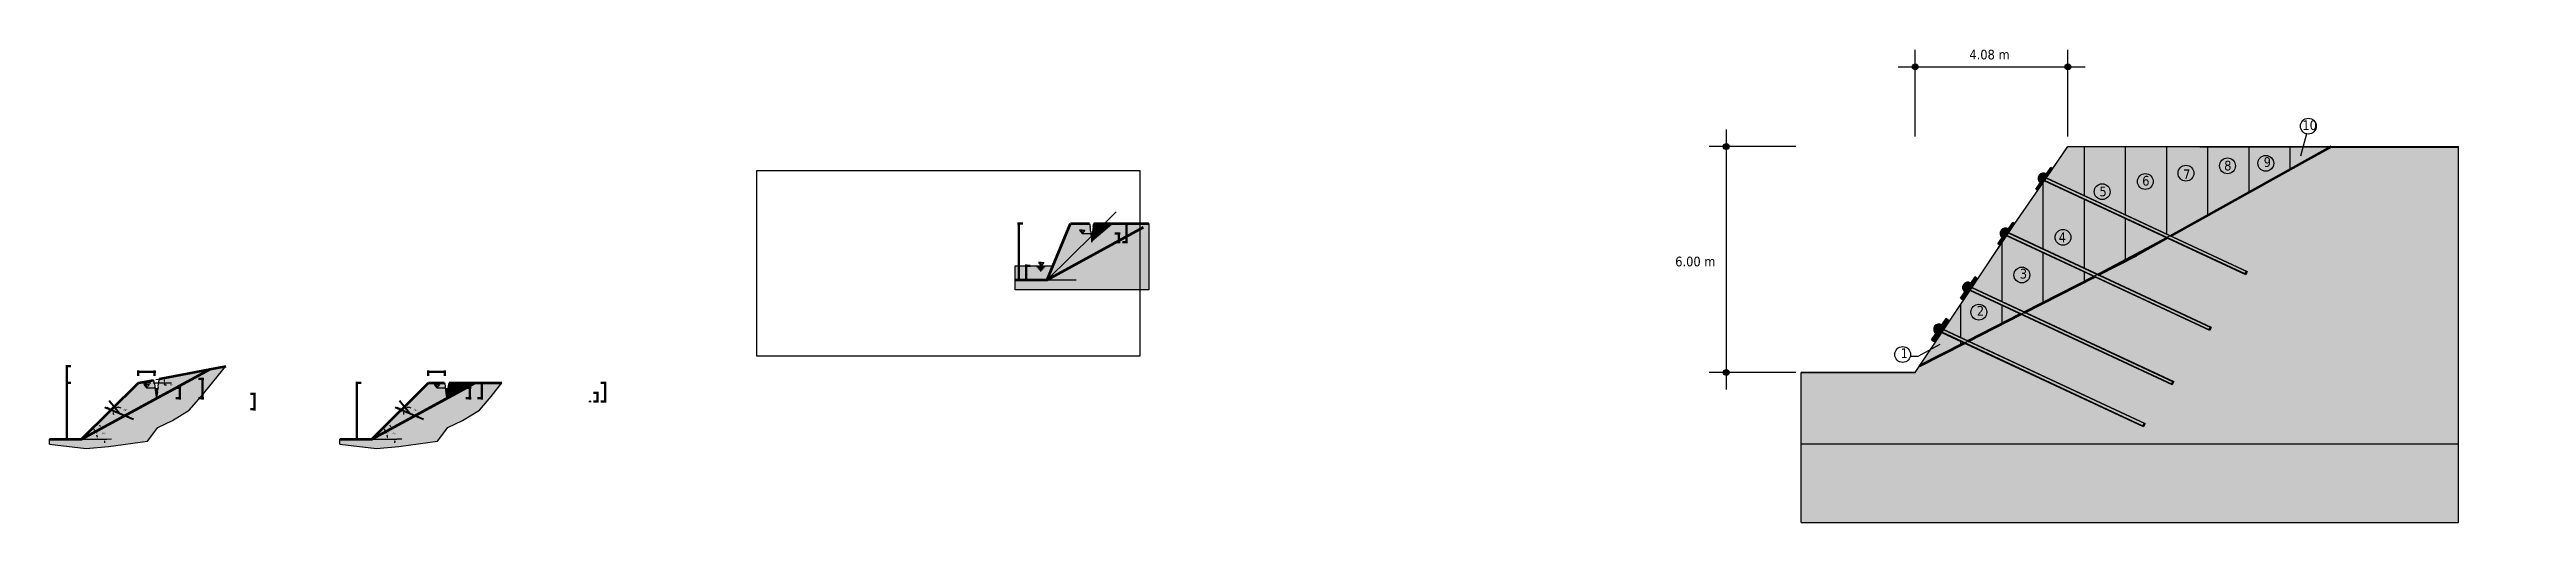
# Model space of a CAD drawing. Extents: x -43.5 to 22.6, y 2.4 to 15.
import ezdxf

# ---------------------------------------------------------------- set-up
doc = ezdxf.new("R2010")
doc.units = 0
doc.header["$MEASUREMENT"] = 0
doc.layers.add('1', color=7, linetype='Continuous')
doc.layers.add('1 @ 1', color=7, linetype='Continuous')
doc.styles.get("Standard").update_dxf_attribs({"font": 'segoeui.ttf'})
doc.dimstyles.get("Standard").update_dxf_attribs({"dimtxt": 0.18, "dimasz": 0.18, "dimexe": 0.18, "dimexo": 0.0625, "dimgap": 0.09, "dimtad": 0, "dimtih": 1, "dimtoh": 1, "dimdec": 4, "dimzin": 0, "dimdsep": 46, "dimtxsty": 'Standard', "dimcen": 0.09, "dimadec": 0, "dimazin": 0, "dimtfac": 1, "dimtdec": 4, "dimtofl": 0, "dimtmove": 0, "dimatfit": 3, "dimfxl": 1, "dimtolj": 1, "dimtzin": 0, "dimarcsym": 0})
picture_1 = doc.add_image_def('image1.jpg', size_in_pixel=(705, 341))

msp = doc.modelspace()

# ---------------------------------------------------------------- texts
at = {"char_height": 0.2592, "attachment_point": 1}
for s, insert, width in [('{\\fTahoma|b0|i0|c0|p34;4.08 m}', (7.74619, 14.98629), 1.215004), ('{\\fTahoma|b0|i0|c0|p34;10}', (16.6406, 13.10131), 0.4292446), ('{\\fTahoma|b0|i0|c0|p34;8}', (14.55177, 12.02349), 0.4292446), ('{\\fTahoma|b0|i0|c0|p34;9}', (15.60754, 12.11841), 0.4292446), ('{\\fTahoma|b0|i0|c0|p34;5}', (11.2208, 11.33342), 0.4292446), ('{\\fTahoma|b0|i0|c0|p34;6}', (12.36306, 11.61802), 0.4292446), ('{\\fTahoma|b0|i0|c0|p34;7}', (13.45456, 11.79092), 0.4292446), ('{\\fTahoma|b0|i0|c0|p34;4}', (10.13153, 10.10798), 0.4292446), ('{\\fTahoma|b0|i0|c0|p34;6.00 m}', (-0.11141, 9.46314), 1.215004), ('{\\fTahoma|b0|i0|c0|p34;3}', (9.09388, 9.13763), 0.4292446), ('{\\fTahoma|b0|i0|c0|p34;2}', (7.94488, 8.14659), 0.4292446), ('{\\fTahoma|b0|i0|c0|p34;1}', (5.90912, 7.01395), 0.4292446)]:
    msp.add_mtext(s, dxfattribs=dict(at, insert=insert, width=width))

# ---------------------------------------------------------------- blocks, each defined once
blk = doc.blocks.new('*D10')
at = {"layer": '1', "color": 0, "lineweight": -2}
blk.add_line((-34.253, 4.596), (-34.128, 4.604), dxfattribs=at)
at = {"layer": '1', "color": 1, "lineweight": -2}
for start, end in [(32.59091, 36.65642), (355.62728, 359.69279)]:
    blk.add_arc((-35.011, 4.546), 0.705, start, end, dxfattribs=at)
at = {"layer": '1', "color": 1}
for points in [[(-34.41, 4.93), (-34.424, 4.921), (-34.392, 4.883)], [(-34.314, 4.542), (-34.298, 4.543), (-34.307, 4.592)]]:
    blk.add_solid(points, dxfattribs=at)
at = {"layer": 'Defpoints', "color": 0}
for p in [(-32.252, 6.045), (-34.321, 4.693), (-35.011, 4.546), (-35.011, 4.546), (-34.315, 4.592)]:
    blk.add_point(p, dxfattribs=at)
at = {"layer": '1', "color": 1, "insert": (-34.334, 4.742), "char_height": 0.05, "attachment_point": 5}
blk.add_mtext('\\A1;25°', dxfattribs=at)
blk = doc.blocks.new('*D11')
at = {"layer": '1', "color": 0, "lineweight": -2}
for start, end in [(30.48096, 38.02638), (6.59922, 14.60026)]:
    blk.add_arc((-34.935, 4.592), 0.434, start, end, dxfattribs=at)
at = {"layer": '1', "color": 0}
for points in [[(-34.599, 4.854), (-34.587, 4.865), (-34.626, 4.897)], [(-34.495, 4.642), (-34.512, 4.641), (-34.501, 4.592)]]:
    blk.add_solid(points, dxfattribs=at)
at = {"layer": 'Defpoints', "color": 0}
for p in [(-33.416, 6.091), (-34.515, 4.703), (-34.935, 4.592), (-34.935, 4.592), (-34.265, 4.592)]:
    blk.add_point(p, dxfattribs=at)
at = {"layer": '1', "color": 5, "insert": (-34.533, 4.757), "char_height": 0.05, "attachment_point": 5}
blk.add_mtext('\\A1;45°', dxfattribs=at)
blk = doc.blocks.new('*D12')
at = {"layer": '1', "color": 0, "lineweight": -2}
blk.add_line((-33.929, 5.442), (-33.883, 5.423), dxfattribs=at)
for start, end in [(175.36823, 193.73464), (92.09321, 129.32032), (92.58751, 110.95392)]:
    blk.add_arc((-33.923, 5.286), 0.157, start, end, dxfattribs=at)
at = {"layer": '1', "color": 0}
for points in [[(-34.087, 5.3), (-34.071, 5.296), (-34.067, 5.347)], [(-33.975, 5.425), (-33.983, 5.439), (-34.022, 5.407)]]:
    blk.add_solid(points, dxfattribs=at)
at = {"layer": 'Defpoints', "color": 0}
for p in [(-34.938, 6.525), (-34.621, 5.582), (-34.055, 5.369), (-33.923, 5.286), (-32.013, 4.475)]:
    blk.add_point(p, dxfattribs=at)
at = {"layer": '1', "color": 0, "insert": (-33.755, 5.369), "char_height": 0.05, "attachment_point": 5, "rotation": 337.00183}
blk.add_mtext('\\A1;28°', dxfattribs=at)
blk = doc.blocks.new('*D17')
at = {"layer": '1', "color": 0, "lineweight": -2}
blk.add_line((-42.005, 4.595), (-41.88, 4.603), dxfattribs=at)
at = {"layer": '1', "color": 1, "lineweight": -2}
for start, end in [(32.59091, 36.65642), (355.62728, 359.69279)]:
    blk.add_arc((-42.763, 4.545), 0.705, start, end, dxfattribs=at)
at = {"layer": '1', "color": 1}
for points in [[(-42.162, 4.929), (-42.176, 4.921), (-42.144, 4.882)], [(-42.066, 4.541), (-42.05, 4.542), (-42.06, 4.592)]]:
    blk.add_solid(points, dxfattribs=at)
at = {"layer": 'Defpoints', "color": 0}
for p in [(-40.004, 6.045), (-42.073, 4.692), (-42.763, 4.545), (-42.763, 4.545), (-42.067, 4.591)]:
    blk.add_point(p, dxfattribs=at)
at = {"layer": '1', "color": 1, "insert": (-42.086, 4.741), "char_height": 0.05, "attachment_point": 5}
blk.add_mtext('\\A1;25°', dxfattribs=at)
blk = doc.blocks.new('*D15')
at = {"layer": '1', "color": 0, "lineweight": -2}
for start, end in [(30.48096, 38.02638), (6.59922, 14.60026)]:
    blk.add_arc((-42.687, 4.591), 0.434, start, end, dxfattribs=at)
at = {"layer": '1', "color": 0}
for points in [[(-42.351, 4.853), (-42.339, 4.864), (-42.378, 4.896)], [(-42.247, 4.642), (-42.264, 4.641), (-42.253, 4.591)]]:
    blk.add_solid(points, dxfattribs=at)
at = {"layer": 'Defpoints', "color": 0}
for p in [(-41.168, 6.09), (-42.267, 4.703), (-42.687, 4.591), (-42.687, 4.591), (-42.017, 4.591)]:
    blk.add_point(p, dxfattribs=at)
at = {"layer": '1', "color": 5, "insert": (-42.285, 4.756), "char_height": 0.05, "attachment_point": 5}
blk.add_mtext('\\A1;45°', dxfattribs=at)
blk = doc.blocks.new('*D16')
at = {"layer": '1', "color": 0, "lineweight": -2}
blk.add_line((-41.679, 5.442), (-41.633, 5.423), dxfattribs=at)
for start, end in [(175.36823, 193.73464), (92.09321, 129.32032), (92.58751, 110.95392)]:
    blk.add_arc((-41.674, 5.286), 0.157, start, end, dxfattribs=at)
at = {"layer": '1', "color": 0}
for points in [[(-41.838, 5.3), (-41.822, 5.296), (-41.818, 5.347)], [(-41.725, 5.425), (-41.734, 5.439), (-41.773, 5.407)]]:
    blk.add_solid(points, dxfattribs=at)
at = {"layer": 'Defpoints', "color": 0}
for p in [(-42.689, 6.525), (-42.372, 5.582), (-41.806, 5.369), (-41.674, 5.286), (-39.763, 4.475)]:
    blk.add_point(p, dxfattribs=at)
at = {"layer": '1', "color": 0, "insert": (-41.506, 5.369), "char_height": 0.05, "attachment_point": 5, "rotation": 337.00183}
blk.add_mtext('\\A1;28°', dxfattribs=at)
blk = doc.blocks.new('*D18')
at = {"layer": '1', "color": 0, "lineweight": -2}
for p, q in [((-40.767, 6.091), (-40.277, 6.091)), ((-40.694, 6.18), (-40.293, 6.258)), ((-40.459, 6.041), (-40.409, 6.041))]:
    blk.add_line(p, q, dxfattribs=at)
for start, end in [(4.08319, 6.81307), (355.91681, 0)]:
    blk.add_arc((-41.159, 6.091), 0.702, start, end, dxfattribs=at)
at = {"layer": '1', "color": 0}
for points in [[(-40.47, 6.173), (-40.454, 6.176), (-40.47, 6.224)], [(-40.45, 6.141), (-40.467, 6.141), (-40.457, 6.091)]]:
    blk.add_solid(points, dxfattribs=at)
at = {"layer": 'Defpoints', "color": 0}
for p in [(-41.159, 6.091), (-41.159, 6.091), (-40.829, 6.091), (-40.756, 6.169), (-40.463, 6.18)]:
    blk.add_point(p, dxfattribs=at)
at = {"layer": '1', "color": 0, "insert": (-40.272, 6.041), "char_height": 0.05, "attachment_point": 5}
blk.add_mtext('\\A1;11°', dxfattribs=at)

# ---------------------------------------------------------------- dimensions: what is measured, and where the dimension line sits
at = {"layer": '1'}
for base, line1, line2, picture, middle in [((-41.80604, 5.36937), ((-41.67352, 5.28584), (-42.68883, 6.52541)), ((-42.37157, 5.58211), (-39.76314, 4.475)), '*D16', (-41.50585, 5.36879)), ((-40.46255, 6.17975), ((-41.15867, 6.09102), (-40.82934, 6.09102)), ((-41.15867, 6.09102), (-40.75551, 6.16863)), '*D18', (-40.27159, 6.04105)), ((-34.0554, 5.36937), ((-33.92288, 5.28584), (-34.93819, 6.52541)), ((-34.62093, 5.58211), (-32.01251, 4.475)), '*D12', (-33.75521, 5.36879))]:
    dim = msp.add_angular_dim_2l(base=base, line1=line1, line2=line2, dimstyle='Standard', override={"dimtxt": 0.05, "dimasz": 0.05}, dxfattribs=at)
    dim.commit()
    dim.dimension.update_dxf_attribs({"geometry": picture, "text_midpoint": middle})
at = {"layer": '1', "color": 5}
for base, line1, line2, picture, middle in [((-42.26731, 4.70267), ((-42.6871, 4.59117), (-42.01665, 4.59117)), ((-42.6871, 4.59117), (-41.16813, 6.09042)), '*D15', (-42.28527, 4.75608)), ((-34.51525, 4.70328), ((-34.93504, 4.59177), (-34.26459, 4.59177)), ((-34.93504, 4.59177), (-33.41607, 6.09102)), '*D11', (-34.53321, 4.75668))]:
    dim = msp.add_angular_dim_2l(base=base, line1=line1, line2=line2, dimstyle='Standard', override={"dimtxt": 0.05, "dimasz": 0.05, "dimgap": 0.03, "dimtad": 1, "dimtih": 1, "dimclrt": 5}, dxfattribs=at)
    dim.commit()
    dim.dimension.update_dxf_attribs({"geometry": picture, "text_midpoint": middle})
at = {"layer": '1 @ 1'}
for base, line1, line2, picture, middle in [((-42.07344, 4.69219), ((-42.76281, 4.54548), (-42.06729, 4.59117)), ((-42.76281, 4.54548), (-40.00445, 6.04473)), '*D17', (-42.08579, 4.74143)), ((-34.32138, 4.69279), ((-35.01075, 4.54608), (-34.31523, 4.59177)), ((-35.01075, 4.54608), (-32.25239, 6.04533)), '*D10', (-34.33373, 4.74203))]:
    dim = msp.add_angular_dim_2l(base=base, line1=line1, line2=line2, dimstyle='Standard', override={"dimscale": 1, "dimtxt": 0.05, "dimasz": 0.05, "dimgap": 0.03, "dimtad": 1, "dimtxsty": 'Standard', "dimclrd": 1, "dimclrt": 1, "dimtix": 0, "dimtofl": 0, "dimtmove": 0, "dimatfit": 3}, dxfattribs=at)
    dim.commit()
    dim.dimension.update_dxf_attribs({"geometry": picture, "text_midpoint": middle})

# ---------------------------------------------------------------- hatches: boundary and pattern name
h = msp.add_hatch(color=256)
edge = h.paths.add_edge_path()
edge.add_arc((6.3, 14.52868), 0.07774, 0, 90)
edge.add_line((6.3, 14.60642), (6.3, 14.52868))
edge.add_line((6.3, 14.52868), (6.37774, 14.52868))
edge = h.paths.add_edge_path()
edge.add_arc((6.3, 14.52868), 0.07774, 90, 180)
edge.add_line((6.22226, 14.52868), (6.3, 14.52868))
edge.add_line((6.3, 14.52868), (6.3, 14.60642))
edge = h.paths.add_edge_path()
edge.add_arc((6.3, 14.52868), 0.07774, 180, 270)
edge.add_line((6.3, 14.45094), (6.3, 14.52868))
edge.add_line((6.3, 14.52868), (6.22226, 14.52868))
edge = h.paths.add_edge_path()
edge.add_arc((6.3, 14.52868), 0.07774, 270, 360)
edge.add_line((6.37774, 14.52868), (6.3, 14.52868))
edge.add_line((6.3, 14.52868), (6.3, 14.45094))
h = msp.add_hatch(color=256)
edge = h.paths.add_edge_path()
edge.add_arc((10.38, 14.52868), 0.07774, 0, 90)
edge.add_line((10.38, 14.60642), (10.38, 14.52868))
edge.add_line((10.38, 14.52868), (10.45774, 14.52868))
edge = h.paths.add_edge_path()
edge.add_arc((10.38, 14.52868), 0.07774, 90, 180)
edge.add_line((10.30226, 14.52868), (10.38, 14.52868))
edge.add_line((10.38, 14.52868), (10.38, 14.60642))
edge = h.paths.add_edge_path()
edge.add_arc((10.38, 14.52868), 0.07774, 180, 270)
edge.add_line((10.38, 14.45094), (10.38, 14.52868))
edge.add_line((10.38, 14.52868), (10.30226, 14.52868))
edge = h.paths.add_edge_path()
edge.add_arc((10.38, 14.52868), 0.07774, 270, 360)
edge.add_line((10.45774, 14.52868), (10.38, 14.52868))
edge.add_line((10.38, 14.52868), (10.38, 14.45094))
h = msp.add_hatch(color=256)
h.set_gradient(color1=(189, 186, 168), color2=(97, 111, 93), tint=1, name='INVHEMISPHERICAL')
h.paths.add_polyline_path([(22.62655, 12.4), (17.41809, 12.4), (13.13197, 10.02006), (15.16953, 9.06993), (15.12727, 8.9793), (13.02396, 9.96009), (12.20667, 9.50627), (11.1904, 8.98675), (14.20852, 7.57938), (14.16625, 7.48875), (11.07752, 8.92905), (9.22854, 7.98384), (13.20828, 6.12805), (13.16602, 6.03742), (9.11566, 7.92614), (7.72003, 7.21268), (12.44339, 5.01014), (12.40113, 4.91951), (7.60715, 7.15498), (6.41853, 6.54735), (6.3, 6.37), (0.89927, 6.37), (0.89927, 3.28), (3.53171, 3.27997), (5.61444, 3.27997), (8.0386, 3.27997), (11.65778, 3.27997), (15.3111, 3.27997), (20.09114, 3.27997), (22.62655, 3.27997)], flags=17)
h.paths.add_polyline_path([(15.16953, 9.06993), (15.12727, 8.9793), (13.02396, 9.96009), (12.20667, 9.50627), (11.1904, 8.98675), (14.20852, 7.57938), (14.16625, 7.48875), (11.07752, 8.92905), (9.22854, 7.98384), (13.20828, 6.12805), (13.16602, 6.03742), (9.11566, 7.92614), (7.72003, 7.21268), (12.44339, 5.01014), (12.40113, 4.91951), (7.60715, 7.15498), (6.41853, 6.54735), (6.3, 6.37), (0.89927, 6.37), (0.89927, 3.28), (3.53171, 3.27997), (5.61444, 3.27997), (8.0386, 3.27997), (11.65778, 3.27997), (15.3111, 3.27997), (20.09114, 3.27997), (22.62655, 3.27997), (22.62655, 12.4), (17.41809, 12.4), (13.13197, 10.02006)])
h = msp.add_hatch(color=256)
edge = h.paths.add_edge_path()
edge.add_arc((1.25403, 12.4), 0.07774, 0, 90)
edge.add_line((1.25403, 12.47774), (1.25403, 12.4))
edge.add_line((1.25403, 12.4), (1.33177, 12.4))
edge = h.paths.add_edge_path()
edge.add_arc((1.25403, 12.4), 0.07774, 90, 180)
edge.add_line((1.17629, 12.4), (1.25403, 12.4))
edge.add_line((1.25403, 12.4), (1.25403, 12.47774))
edge = h.paths.add_edge_path()
edge.add_arc((1.25403, 12.4), 0.07774, 180, 270)
edge.add_line((1.25403, 12.32226), (1.25403, 12.4))
edge.add_line((1.25403, 12.4), (1.17629, 12.4))
edge = h.paths.add_edge_path()
edge.add_arc((1.25403, 12.4), 0.07774, 270, 360)
edge.add_line((1.33177, 12.4), (1.25403, 12.4))
edge.add_line((1.25403, 12.4), (1.25403, 12.32226))
h = msp.add_hatch(color=256)
h.set_gradient(color1=(149, 134, 152), color2=(204, 190, 163), tint=1, name='HEMISPHERICAL')
h.paths.add_polyline_path([(15.16953, 9.06993), (15.12727, 8.9793), (13.02396, 9.96009), (12.20667, 9.50627), (11.1904, 8.98675), (14.20852, 7.57938), (14.16625, 7.48875), (11.07752, 8.92905), (9.22854, 7.98384), (13.20828, 6.12805), (13.16602, 6.03742), (9.11566, 7.92614), (7.72003, 7.21268), (12.44339, 5.01014), (12.40113, 4.91951), (7.60715, 7.15498), (6.41853, 6.54735), (6.3, 6.37), (3.2529, 6.37), (3.2529, 2.36822), (20.81398, 2.36822), (20.81398, 12.4), (17.41809, 12.4), (13.13197, 10.02006)])
h = msp.add_hatch(color=256)
h.set_gradient(color1=(149, 134, 152), color2=(204, 190, 163), tint=1, name='INVCURVED')
h.paths.add_polyline_path([(10.81836, 8.79656), (10.81836, 9.0499), (9.7184, 9.56282), (9.7184, 8.23426)])
h.paths.add_polyline_path([(10.81836, 10.98858), (9.74805, 11.48767), (9.7184, 11.44487), (9.7184, 9.67316), (10.81836, 9.16024)])
h.paths.add_polyline_path([(10.81836, 12.4), (10.38, 12.4), (9.80582, 11.57107), (10.81836, 11.09891)])
h = msp.add_hatch(color=256)
h.set_gradient(color1=(149, 134, 152), color2=(204, 190, 163), tint=1, name='INVHEMISPHERICAL')
h.paths.add_polyline_path([(10.81836, 9.16024), (11.1904, 8.98675), (11.91831, 9.35886), (11.91831, 10.47566), (10.81836, 10.98858)])
h.paths.add_polyline_path([(11.07752, 8.92905), (10.81836, 9.0499), (10.81836, 8.79656)])
h.paths.add_polyline_path([(11.91831, 12.4), (10.81836, 12.4), (10.81836, 11.09891), (11.91831, 10.586)])
h = msp.add_hatch(color=256)
h.set_gradient(color1=(149, 134, 152), color2=(204, 190, 163), tint=1, name='INVCURVED')
h.paths.add_polyline_path([(13.01827, 12.4), (11.91831, 12.4), (11.91831, 10.586), (13.01827, 10.07308)])
h.paths.add_polyline_path([(11.91831, 10.47566), (11.91831, 9.35886), (12.20667, 9.50627), (13.01827, 9.95693), (13.01827, 9.96274)])
h = msp.add_hatch(color=256)
h.set_gradient(color1=(149, 134, 152), color2=(204, 190, 163), tint=1, name='INVHEMISPHERICAL')
h.paths.add_polyline_path([(14.11823, 12.4), (13.01827, 12.4), (13.01827, 10.07308), (13.13197, 10.02006), (14.11823, 10.5677)])
h = msp.add_hatch(color=256)
h.set_gradient(color1=(149, 134, 152), color2=(204, 190, 163), tint=1, name='INVCURVED')
h.paths.add_polyline_path([(14.11823, 10.5677), (15.21818, 11.17846), (15.21818, 12.4), (14.11823, 12.4)])
h = msp.add_hatch(color=256)
h.set_gradient(color1=(149, 134, 152), color2=(204, 190, 163), tint=1, name='INVHEMISPHERICAL')
h.paths.add_polyline_path([(15.21818, 12.4), (15.21818, 11.17846), (16.31814, 11.78923), (16.31814, 12.4)])
h = msp.add_hatch(color=256)
h.set_gradient(color1=(149, 134, 152), color2=(204, 190, 163), tint=1, name='INVCURVED')
h.paths.add_polyline_path([(16.31814, 12.4), (16.31814, 11.78923), (17.41809, 12.4)])
h = msp.add_hatch(color=256)
h.set_gradient(color1=(149, 134, 152), color2=(204, 190, 163), tint=1, name='INVHEMISPHERICAL')
h.paths.add_polyline_path([(8.61844, 8.26833), (9.22854, 7.98384), (9.7184, 8.23426), (9.7184, 9.56282), (8.7391, 10.01948), (8.61844, 9.83895)])
h.paths.add_polyline_path([(8.61844, 7.67195), (9.11566, 7.92614), (8.61844, 8.15799)])
h.paths.add_polyline_path([(8.96, 10.35), (8.79532, 10.1036), (9.7184, 9.67316), (9.7184, 11.44487)])
h = msp.add_hatch(color=256)
h.set_gradient(color1=(83, 73, 85), color2=(199, 202, 190), tint=1, name='INVCYLINDER')
h.paths.add_polyline_path([(9.5252, 11.26799, 0.0419234), (9.57574, 11.23892), (9.80582, 11.57107), (9.9668, 11.80348, 0.0419234), (9.92182, 11.84057)])
h = msp.add_hatch(color=256)
h.set_gradient(color1=(83, 73, 85), color2=(199, 202, 190), tint=1, name='SPHERICAL')
h.paths.add_polyline_path([(9.80386, 11.67028, 1), (9.64317, 11.43829)])
h = msp.add_hatch(color=256)
h.set_gradient(color1=(231, 227, 232), color2=(199, 202, 190), tint=1, name='INVCYLINDER')
h.paths.add_polyline_path([(10.81836, 11.08358), (10.81836, 11.09891), (9.80582, 11.57107), (9.79779, 11.55948)])
h.paths.add_polyline_path([(10.81836, 10.98858), (10.81836, 11.00391), (9.75608, 11.49927), (9.74805, 11.48767)])
h.paths.add_polyline_path([(11.91831, 10.57066), (11.91831, 10.586), (10.81836, 11.09891), (10.81836, 11.08358)])
h.paths.add_polyline_path([(10.81836, 11.00391), (10.81836, 10.98858), (11.91831, 10.47566), (11.91831, 10.491)])
h.paths.add_polyline_path([(11.91831, 10.586), (11.91831, 10.57066), (13.01827, 10.05774), (13.01827, 10.07308)])
h.paths.add_polyline_path([(13.01827, 9.96274), (13.01827, 9.97808), (11.91831, 10.491), (11.91831, 10.47566)])
h.paths.add_polyline_path([(13.11696, 10.01172), (13.13197, 10.02006), (13.01827, 10.07308), (13.01827, 10.05774)])
h.paths.add_polyline_path([(15.12727, 8.9793), (15.16953, 9.06993), (13.01827, 10.07308), (13.01827, 9.96274)])
h.paths.add_polyline_path([(13.13197, 10.02006), (13.11696, 10.01172), (15.16366, 9.05733), (15.16953, 9.06993)], flags=17)
h = msp.add_hatch(color=256)
h.set_gradient(color1=(83, 73, 85), color2=(82, 111, 94), tint=1, name='CYLINDER')
h.paths.add_polyline_path([(10.81836, 11.08358), (10.81836, 11.00391), (11.91831, 10.491), (11.91831, 10.57066)])
h.paths.add_polyline_path([(13.01827, 9.97808), (13.01827, 10.05774), (11.91831, 10.57066), (11.91831, 10.491)])
h.paths.add_polyline_path([(13.11696, 10.01172), (13.01827, 10.05774), (13.01827, 9.97808), (13.03897, 9.96842)])
h.paths.add_polyline_path([(13.11696, 10.01172), (13.03897, 9.96842), (15.13314, 8.9919, -1), (15.16366, 9.05733)])
h.paths.add_polyline_path([(9.79779, 11.55948), (9.75608, 11.49927), (10.81836, 11.00391), (10.81836, 11.08358)])
h = msp.add_hatch(color=256)
h.set_gradient(color1=(83, 73, 85), color2=(199, 202, 190), tint=1, name='INVCYLINDER')
h.paths.add_polyline_path([(8.51017, 9.80263, 0.05043562), (8.57151, 9.76872), (8.95194, 10.33795, 0.0420993), (8.90679, 10.37521)])
h = msp.add_hatch(color=256)
h.set_gradient(color1=(83, 73, 85), color2=(199, 202, 190), tint=1, name='SPHERICAL')
h.paths.add_polyline_path([(8.78883, 10.20491, 1), (8.62813, 9.97292)])
h = msp.add_hatch(color=256)
h.set_gradient(color1=(231, 227, 232), color2=(199, 202, 190), tint=1, name='INVCYLINDER')
h.paths.add_polyline_path([(9.7184, 9.67316), (9.7184, 9.65782), (10.81836, 9.1449), (10.81836, 9.16024)])
h.paths.add_polyline_path([(9.7184, 9.57816), (9.7184, 9.56282), (10.81836, 9.0499), (10.81836, 9.06523)])
h.paths.add_polyline_path([(8.79532, 10.1036), (8.7875, 10.0919), (9.7184, 9.65782), (9.7184, 9.67316)])
h.paths.add_polyline_path([(8.74691, 10.03117), (8.7391, 10.01948), (9.7184, 9.56282), (9.7184, 9.57816)])
h.paths.add_polyline_path([(11.1904, 8.98675), (11.17471, 8.97873), (14.20264, 7.56678), (14.20852, 7.57938)])
h.paths.add_polyline_path([(11.09321, 8.93707), (11.07752, 8.92905), (14.16625, 7.48875), (14.17213, 7.50135)])
h.paths.add_polyline_path([(11.17471, 8.97873), (11.1904, 8.98675), (10.81836, 9.16024), (10.81836, 9.1449)])
h.paths.add_polyline_path([(10.81836, 9.06523), (10.81836, 9.0499), (11.07752, 8.92905), (11.09321, 8.93707)])
h = msp.add_hatch(color=256)
h.set_gradient(color1=(83, 73, 85), color2=(82, 111, 94), tint=1, name='CYLINDER')
h.paths.add_polyline_path([(9.7184, 9.57816), (9.7184, 9.65782), (8.7875, 10.0919), (8.74691, 10.03117)])
h.paths.add_polyline_path([(10.81836, 9.06523), (10.81836, 9.1449), (9.7184, 9.65782), (9.7184, 9.57816)])
h.paths.add_polyline_path([(10.81836, 9.1449), (10.81836, 9.06523), (11.09321, 8.93707), (11.17471, 8.97873)])
h.paths.add_polyline_path([(14.17213, 7.50135, -1), (14.20264, 7.56678), (11.17471, 8.97873), (11.09321, 8.93707)])
h = msp.add_hatch(color=256)
h.set_gradient(color1=(231, 227, 232), color2=(199, 202, 190), tint=1, name='INVCYLINDER')
h.paths.add_polyline_path([(13.01827, 10.07308), (13.01827, 10.05774), (13.11696, 10.01172), (13.13197, 10.02006)])
h.paths.add_polyline_path([(15.16366, 9.05733), (15.16953, 9.06993), (13.13197, 10.02006), (13.11696, 10.01172)])
h = msp.add_hatch(color=256)
h.set_gradient(color1=(149, 134, 152), color2=(204, 190, 163), tint=1, name='INVCURVED')
h.paths.add_polyline_path([(8.61844, 7.67195), (8.61844, 8.15799), (7.76193, 8.55739), (7.51849, 8.19315), (7.51849, 7.30666), (7.72003, 7.21268)])
h.paths.add_polyline_path([(8.61844, 9.83895), (7.81815, 8.64151), (8.61844, 8.26833)])
h = msp.add_hatch(color=256)
h.set_gradient(color1=(83, 73, 85), color2=(199, 202, 190), tint=1, name='INVCYLINDER')
h.paths.add_polyline_path([(7.5061, 8.35309, 0.07214264), (7.59561, 8.30855), (7.96848, 8.86645, 0.06378571), (7.90272, 8.92567)])
h = msp.add_hatch(color=256)
h.set_gradient(color1=(83, 73, 85), color2=(199, 202, 190), tint=1, name='SPHERICAL')
h.paths.add_polyline_path([(7.78476, 8.75538, 1), (7.62406, 8.52339)])
h = msp.add_hatch(color=256)
h.set_gradient(color1=(83, 73, 85), color2=(82, 111, 94), tint=1, name='CYLINDER')
h.paths.add_polyline_path([(7.81033, 8.62982), (7.76974, 8.56909), (8.61844, 8.17333), (8.61844, 8.25299)])
h.paths.add_polyline_path([(9.13135, 7.93416), (9.21285, 7.97582), (8.61844, 8.25299), (8.61844, 8.17333)])
h.paths.add_polyline_path([(9.21285, 7.97582), (9.13135, 7.93416), (13.17189, 6.05002, -1), (13.20241, 6.11546)])
h = msp.add_hatch(color=256)
h.set_gradient(color1=(149, 134, 152), color2=(204, 190, 163), tint=1, name='INVHEMISPHERICAL')
h.paths.add_polyline_path([(7.51849, 7.10965), (7.51849, 7.19632), (7.01056, 7.43317), (6.41853, 6.54735)])
h.paths.add_polyline_path([(7.06678, 7.51729), (7.51849, 7.30666), (7.51849, 8.19315)])
h = msp.add_hatch(color=256)
h.set_gradient(color1=(231, 227, 232), color2=(199, 202, 190), tint=1, name='INVCYLINDER')
h.paths.add_polyline_path([(13.20241, 6.11546), (13.20828, 6.12805), (9.22854, 7.98384), (9.21285, 7.97582)])
h = msp.add_hatch(color=256)
h.set_gradient(color1=(83, 73, 85), color2=(199, 202, 190), tint=1, name='INVCYLINDER')
h.paths.add_polyline_path([(6.73406, 7.23851, 0.0892342), (6.84627, 7.18735), (7.21123, 7.73343, 0.08085553), (7.13067, 7.8111)])
h = msp.add_hatch(color=256)
h.set_gradient(color1=(83, 73, 85), color2=(199, 202, 190), tint=1, name='SPHERICAL')
h.paths.add_polyline_path([(7.01271, 7.6408, 1), (6.85202, 7.40881)])
h = msp.add_hatch(color=256)
h.set_gradient(color1=(231, 227, 232), color2=(199, 202, 190), tint=1, name='INVCYLINDER')
h.paths.add_polyline_path([(7.06678, 7.51729), (7.05897, 7.5056), (7.51849, 7.29132), (7.51849, 7.30666)])
h.paths.add_polyline_path([(7.51849, 7.30666), (7.51849, 7.29132), (7.70434, 7.20466), (7.72003, 7.21268)])
h.paths.add_polyline_path([(7.51849, 7.21166), (7.51849, 7.19632), (7.60715, 7.15498), (7.62284, 7.163)])
h.paths.add_polyline_path([(7.01838, 7.44487), (7.01056, 7.43317), (7.51849, 7.19632), (7.51849, 7.21166)])
h = msp.add_hatch(color=256)
h.set_gradient(color1=(83, 73, 85), color2=(82, 111, 94), tint=1, name='CYLINDER')
h.paths.add_polyline_path([(7.05897, 7.5056), (7.01838, 7.44487), (7.51849, 7.21166), (7.51849, 7.29132)])
h.paths.add_polyline_path([(7.51849, 7.29132), (7.51849, 7.21166), (7.62284, 7.163), (7.70434, 7.20466)])
h.paths.add_polyline_path([(12.407, 4.93211, -1), (12.43752, 4.99754), (7.70434, 7.20466), (7.62284, 7.163)])
h = msp.add_hatch(color=256)
edge = h.paths.add_edge_path()
edge.add_arc((1.25403, 6.37), 0.07774, 0, 90)
edge.add_line((1.25403, 6.44774), (1.25403, 6.37))
edge.add_line((1.25403, 6.37), (1.33177, 6.37))
edge = h.paths.add_edge_path()
edge.add_arc((1.25403, 6.37), 0.07774, 90, 180)
edge.add_line((1.17629, 6.37), (1.25403, 6.37))
edge.add_line((1.25403, 6.37), (1.25403, 6.44774))
edge = h.paths.add_edge_path()
edge.add_arc((1.25403, 6.37), 0.07774, 180, 270)
edge.add_line((1.25403, 6.29226), (1.25403, 6.37))
edge.add_line((1.25403, 6.37), (1.17629, 6.37))
edge = h.paths.add_edge_path()
edge.add_arc((1.25403, 6.37), 0.07774, 270, 360)
edge.add_line((1.33177, 6.37), (1.25403, 6.37))
edge.add_line((1.25403, 6.37), (1.25403, 6.29226))
h = msp.add_hatch(color=256)
h.set_gradient(color1=(176, 133, 109), color2=(204, 190, 163), tint=1, name='CURVED')
h.paths.add_polyline_path([(3.2529, 4.43379), (3.2529, 2.36822), (20.81398, 2.36822), (20.81398, 4.43379)])
at = {"layer": '1'}
h = msp.add_hatch(color=256, dxfattribs=at)
h.set_gradient(color1=(149, 134, 152), color2=(204, 190, 163), tint=1, name='INVHEMISPHERICAL')
h.paths.add_polyline_path([(-14.16868, 10.3464), (-15.11527, 10.3464), (-16.88395, 8.84715), (-17.73993, 8.84724), (-17.73993, 8.58144), (-14.16868, 8.58144)])
for points in [[(-17.63348, 10.3464, 1), (-17.65846, 10.3464, 1)], [(-15.95127, 10.17203), (-16.02517, 10.17203), (-15.95127, 10.08357)], [(-14.95574, 10.08162, 1), (-14.98072, 10.08162, 1)], [(-14.75574, 10.3464, 1), (-14.78072, 10.3464, 1)], [(-17.0481, 9.30459), (-17.11738, 9.30459), (-17.0481, 9.22166)], [(-14.95574, 9.85318, 1), (-14.98072, 9.85318, 1)], [(-14.75574, 9.85318, 1), (-14.78072, 9.85318, 1)], [(-17.63348, 8.84723, 1), (-17.65846, 8.84723, 1)], [(-17.43348, 9.22166, 1), (-17.45846, 9.22166, 1)], [(-17.43348, 8.84721, 1), (-17.45846, 8.84721, 1)], [(-43.08529, 6.54007, 1), (-43.06031, 6.54007, 1)], [(-43.08529, 6.09098, 1), (-43.06031, 6.09098, 1)], [(-41.16702, 6.40241, 1), (-41.16702, 6.37743, 1)], [(-40.93953, 6.04675), (-41.01343, 6.04675), (-40.93953, 5.95829)], [(-40.7391, 6.38992, 1), (-40.71412, 6.38992, 1)], [(-40.04297, 5.95829, 1), (-40.06795, 5.95829, 1)], [(-39.43134, 6.19998, 1), (-39.45632, 6.19998, 1)], [(-35.33434, 6.09098, 1), (-35.30936, 6.09098, 1)], [(-33.41607, 6.40241, 1), (-33.41607, 6.37743, 1)], [(-33.18856, 6.04643), (-33.26245, 6.04643), (-33.18856, 5.95797)], [(-32.98815, 6.38992, 1), (-32.96317, 6.38992, 1)], [(-32.31758, 5.95797, 1), (-32.2926, 5.95797, 1)], [(-31.97825, 6.09102, 1), (-32.00323, 6.09102, 1)], [(-28.68414, 6.09102, 1), (-28.70911, 6.09102, 1)], [(-40.04297, 5.68289, 1), (-40.06795, 5.68289, 1)], [(-39.45632, 5.68257, 1), (-39.43134, 5.68257, 1)], [(-38.04918, 5.79786, 1), (-38.07416, 5.79786, 1)], [(-38.04918, 5.38941, 1), (-38.07416, 5.38941, 1)], [(-32.31758, 5.68257, 1), (-32.2926, 5.68257, 1)], [(-32.00323, 5.68257, 1), (-31.97825, 5.68257, 1)], [(-29.0841, 5.5978, 1), (-29.10908, 5.5978, 1)], [(-28.88414, 5.82625, 1), (-28.90911, 5.82625, 1)], [(-28.68414, 5.5978, 1), (-28.70911, 5.5978, 1)], [(-43.08529, 4.59181, 1), (-43.06031, 4.59181, 1)], [(-35.33434, 4.59181, 1), (-35.30936, 4.59181, 1)]]:
    msp.add_hatch(color=256, dxfattribs=at).paths.add_polyline_path(points)
h = msp.add_hatch(color=256, dxfattribs=at)
h.set_gradient(color1=(149, 134, 152), color2=(204, 190, 163), tint=1, name='CURVED')
h.paths.add_polyline_path([(-15.69712, 9.85318), (-15.70582, 9.95557), (-15.71247, 10.00768), (-15.71429, 10.02037), (-15.71766, 10.04599), (-15.71843, 10.05919), (-15.72564, 10.08357), (-15.72158, 10.11636), (-15.73276, 10.14104), (-15.73527, 10.16139), (-15.73654, 10.20177), (-15.7377, 10.21936), (-15.74339, 10.22691), (-15.74142, 10.24436), (-15.74038, 10.25914), (-15.74466, 10.28972), (-15.75027, 10.30887), (-15.75003, 10.32359), (-15.75818, 10.3464), (-16.26055, 10.3464), (-16.88395, 8.84715)])
h = msp.add_hatch(color=256, dxfattribs=at)
h.set_gradient(color1=(73, 99, 212), color2=(15, 210, 210), tint=1, name='INVCURVED')
h.paths.add_polyline_path([(-15.67507, 10.05426), (-15.66914, 10.0843), (-15.72555, 10.0843), (-15.72564, 10.08357), (-15.71843, 10.05919), (-15.71766, 10.04599), (-15.71429, 10.02037), (-15.71247, 10.00768), (-15.70582, 9.95557), (-15.69712, 9.85318), (-15.69117, 9.92665), (-15.68775, 9.95245)])
h = msp.add_hatch(color=256, dxfattribs=at)
h.set_gradient(color1=(149, 134, 152), color2=(204, 190, 163), tint=1, name='CURVED')
h.paths.add_polyline_path([(-15.11527, 10.3464), (-15.63607, 10.3464), (-15.65469, 10.27373), (-15.64877, 10.24077), (-15.65986, 10.21238), (-15.65645, 10.17922), (-15.6707, 10.14691), (-15.66683, 10.09601), (-15.67507, 10.05426), (-15.68775, 9.95245), (-15.69117, 9.92665), (-15.69712, 9.85318)])
h = msp.add_hatch(color=256, dxfattribs=at)
h.set_gradient(color1=(73, 99, 212), color2=(15, 210, 210), tint=1, name='INVCURVED')
h.paths.add_polyline_path([(-16.88395, 8.84715), (-16.72823, 9.22166), (-17.73993, 9.22166), (-17.73993, 8.84724)])
h = msp.add_hatch(color=256, dxfattribs=at)
h.set_gradient(color1=(149, 134, 152), color2=(204, 190, 163), tint=1, name='INVHEMISPHERICAL')
h.paths.add_polyline_path([(-40.918, 4.53951), (-40.64448, 4.90105), (-40.25028, 5.08584), (-39.79977, 5.36703), (-39.48602, 5.72857), (-38.82595, 6.54007), (-39.23961, 6.46044), (-41.52045, 5.22074), (-41.44317, 5.18794), (-41.41653, 5.1984), (-41.42045, 5.18918), (-41.36112, 5.164), (-41.36895, 5.14555), (-41.42828, 5.17073), (-41.43219, 5.16151), (-41.44317, 5.18794), (-41.52045, 5.22074), (-42.67764, 4.59177), (-43.06031, 4.59181, -1), (-43.08529, 4.59181), (-43.53361, 4.59186), (-43.53361, 4.45896), (-42.55111, 4.33866), (-41.95579, 4.3949)])
h = msp.add_hatch(color=256, dxfattribs=at)
h.set_gradient(color1=(149, 134, 152), color2=(204, 190, 163), tint=1, name='CURVED')
h.paths.add_polyline_path([(-41.80822, 5.44991), (-41.67383, 5.28584), (-41.52045, 5.22074), (-40.67076, 5.68257), (-40.68572, 5.72625), (-40.68905, 5.75231), (-40.69086, 5.76499), (-40.69423, 5.79061), (-40.69501, 5.80381), (-40.70222, 5.82819), (-40.69816, 5.86098), (-40.70933, 5.88566), (-40.71185, 5.90601), (-40.71312, 5.94639), (-40.71428, 5.96398), (-40.71996, 5.97154), (-40.718, 5.98898), (-40.71696, 6.00376), (-40.72123, 6.03434), (-40.72685, 6.05349), (-40.73475, 6.09102), (-40.75551, 6.16863), (-41.15867, 6.09102)])
h.paths.add_polyline_path([(-41.80822, 5.44991), (-41.88405, 5.37506), (-41.67383, 5.28584)])
h.paths.add_polyline_path([(-42.67764, 4.59177), (-41.52045, 5.22074), (-41.88405, 5.37506)])
h = msp.add_hatch(color=256, dxfattribs=at)
h.set_gradient(color1=(73, 99, 212), color2=(15, 210, 210), tint=1, name='INVCURVED')
h.paths.add_polyline_path([(-40.67076, 5.95797), (-40.71388, 5.95797), (-40.71312, 5.94639), (-40.71185, 5.90601), (-40.70933, 5.88566), (-40.69816, 5.86098), (-40.70222, 5.82819), (-40.69501, 5.80381), (-40.69423, 5.79061), (-40.69086, 5.76499), (-40.68905, 5.75231), (-40.68572, 5.72625), (-40.67076, 5.68257)])
h.paths.add_polyline_path([(-40.67076, 5.68257), (-40.66432, 5.69707), (-40.65165, 5.79889), (-40.64341, 5.84063), (-40.64727, 5.89153), (-40.63303, 5.92384), (-40.63653, 5.95797), (-40.67076, 5.95797)])
h = msp.add_hatch(color=256, dxfattribs=at)
h.set_gradient(color1=(149, 134, 152), color2=(204, 190, 163), tint=1, name='CURVED')
h.paths.add_polyline_path([(-40.59263, 6.19998), (-40.63127, 6.01835), (-40.62535, 5.98539), (-40.63643, 5.957), (-40.63303, 5.92384), (-40.64727, 5.89153), (-40.64341, 5.84063), (-40.65165, 5.79889), (-40.66432, 5.69707), (-40.67076, 5.68257), (-39.23961, 6.46044)])
h = msp.add_hatch(color=256, dxfattribs=at)
h.set_gradient(color1=(149, 134, 152), color2=(204, 190, 163), tint=1, name='INVHEMISPHERICAL')
h.paths.add_polyline_path([(-31.4535, 6.09102), (-32.16833, 6.09102), (-34.92669, 4.59177), (-35.47622, 4.59183, -1), (-35.5012, 4.59183), (-35.67622, 4.59185, -1), (-35.7012, 4.59185), (-35.78266, 4.59186), (-35.78266, 4.45896), (-34.80016, 4.33866), (-34.20484, 4.3949), (-33.16705, 4.53951), (-32.89353, 4.90105), (-32.49933, 5.08584), (-32.04882, 5.36703), (-31.73507, 5.72857)])
h = msp.add_hatch(color=256, dxfattribs=at)
h.set_gradient(color1=(149, 134, 152), color2=(204, 190, 163), tint=1, name='CURVED')
h.paths.add_polyline_path([(-34.92669, 4.59177), (-32.9198, 5.68257), (-32.93477, 5.72625), (-32.9381, 5.75231), (-32.93991, 5.76499), (-32.94328, 5.79061), (-32.94406, 5.80381), (-32.95059, 5.8259), (-32.95155, 5.8259), (-32.94721, 5.86098), (-32.95838, 5.88566), (-32.9609, 5.90601), (-32.96217, 5.94639), (-32.96332, 5.96398), (-32.96901, 5.97154), (-32.96705, 5.98898), (-32.96601, 6.00376), (-32.97028, 6.03434), (-32.97589, 6.05349), (-32.97566, 6.06821), (-32.9838, 6.09102), (-33.40772, 6.09102)])
h = msp.add_hatch(color=256, dxfattribs=at)
h.set_gradient(color1=(73, 99, 212), color2=(15, 210, 210), tint=1, name='INVCURVED')
h.paths.add_polyline_path([(-32.9198, 5.95797), (-32.96293, 5.95797), (-32.96217, 5.94639), (-32.9609, 5.90601), (-32.95838, 5.88566), (-32.94721, 5.86098), (-32.95127, 5.82819), (-32.94406, 5.80381), (-32.94328, 5.79061), (-32.93991, 5.76499), (-32.9381, 5.75231), (-32.93477, 5.72625), (-32.9198, 5.68257)])
h.paths.add_polyline_path([(-32.9198, 5.68257), (-32.91337, 5.69707), (-32.9007, 5.79889), (-32.89246, 5.84063), (-32.89632, 5.89153), (-32.88208, 5.92384), (-32.88558, 5.95797), (-32.9198, 5.95797)])
h = msp.add_hatch(color=256, dxfattribs=at)
h.set_gradient(color1=(149, 134, 152), color2=(204, 190, 163), tint=1, name='CURVED')
h.paths.add_polyline_path([(-32.8617, 6.09102), (-32.88032, 6.01835), (-32.8744, 5.98539), (-32.88548, 5.957), (-32.88208, 5.92384), (-32.89632, 5.89153), (-32.89246, 5.84063), (-32.9007, 5.79889), (-32.91337, 5.69707), (-32.9198, 5.68257), (-32.16833, 6.09102)])
at = {"layer": '1', "true_color": 0xd5a215}
for points in [[(-41.99585, 5.4334), (-42.00368, 5.41495), (-41.94435, 5.38977), (-41.94826, 5.38055), (-41.92162, 5.39101), (-41.9326, 5.41744), (-41.93652, 5.40822)], [(-34.2449, 5.4334), (-34.25272, 5.41495), (-34.1934, 5.38977), (-34.19731, 5.38055), (-34.17067, 5.39101), (-34.18165, 5.41744), (-34.18557, 5.40822)], [(-41.44317, 5.18794), (-41.43219, 5.16151), (-41.42828, 5.17073), (-41.36895, 5.14555), (-41.36112, 5.164), (-41.42045, 5.18918), (-41.41653, 5.1984)], [(-33.69222, 5.18794), (-33.68124, 5.16151), (-33.67733, 5.17073), (-33.618, 5.14555), (-33.61017, 5.164), (-33.6695, 5.18918), (-33.66558, 5.1984)]]:
    msp.add_hatch(color=42, dxfattribs=at).paths.add_polyline_path(points)

# ---------------------------------------------------------------- linework, layer by layer
for p, q in [((6.3, 12.67106), (6.3, 14.98598)), ((10.38, 12.67106), (10.38, 14.98598)), ((5.8427, 14.52868), (10.8373, 14.52868)), ((1.25403, 12.8573), (1.25403, 5.9127)), ((16.74785, 12.74173), (16.59317, 12.14968)), ((3.11165, 12.4), (0.79673, 12.4)), ((20.81398, 2.36822), (20.81398, 12.4)), ((15.13314, 8.9919), (9.75608, 11.49927)), ((15.16366, 9.05733), (9.79779, 11.55948)), ((14.17213, 7.50135), (8.74691, 10.03117)), ((14.20264, 7.56678), (8.7875, 10.0919)), ((13.20241, 6.11546), (7.81033, 8.62982)), ((13.17189, 6.05002), (7.76974, 8.56909)), ((12.407, 4.93211), (7.01838, 7.44487)), ((12.43752, 4.99754), (7.05897, 7.5056)), ((6.17181, 6.80829), (6.38119, 6.80829)), ((6.38119, 6.80829), (6.9699, 7.12589)), ((3.11165, 6.37), (0.79673, 6.37)), ((6.3, 6.37), (3.2529, 6.37)), ((3.2529, 2.36822), (3.2529, 6.37))]:
    msp.add_line(p, q)
for points in [[(3.2529, 6.37), (6.3, 6.37), (7.03986, 7.47701), (7.79096, 8.60084), (8.76695, 10.06115), (9.77785, 11.5307), (10.38, 12.4), (17.41809, 12.39), (20.81398, 12.39)], [(6.41853, 6.54735), (10.15303, 8.45644), (13.84624, 10.41667), (17.41809, 12.39)], [(3.2529, 4.46438), (7.96095, 4.46438), (16.09034, 4.46438), (20.81398, 4.46438)]]:
    msp.add_lwpolyline(points)
for centre, radius in [((6.3, 14.52868), 0.07774), ((10.38, 14.52868), 0.07774), ((16.8013, 12.94629), 0.21143), ((1.25403, 12.4), 0.07774), ((14.64216, 11.88763), 0.21143), ((15.663, 11.95463), 0.21143), ((11.29295, 11.19744), 0.21143), ((12.44634, 11.47092), 0.21143), ((13.53097, 11.68995), 0.21143), ((10.24658, 9.97893), 0.21143), ((9.14933, 8.97385), 0.21143), ((8.00033, 7.98281), 0.21143), ((5.96457, 6.85017), 0.21143), ((1.25403, 6.37), 0.07774)]:
    msp.add_circle(centre, radius)
for centre, radius, start, end in [((9.72351, 11.55428), 0.34827, 235.2903155, 244.892828), ((9.72351, 11.55428), 0.14111, 55.2903155, 235.2903155), ((9.72351, 11.55428), 0.34827, 45.6878029, 55.2903155), ((8.70848, 10.08892), 0.14111, 55.2903155, 235.2903155), ((8.70848, 10.08892), 0.34827, 45.6475607, 55.2903155), ((8.70848, 10.08892), 0.34827, 235.2903155, 246.8395215), ((7.70441, 8.63938), 0.14111, 55.2903155, 235.2903155), ((7.70441, 8.63938), 0.34827, 40.6914852, 55.2903155), ((15.1484, 9.02461), 0.0361, 65.0007597, 245.0007597), ((7.70441, 8.63938), 0.34827, 235.2903155, 251.795597), ((6.93237, 7.52481), 0.14111, 55.2903155, 235.2903155), ((6.93237, 7.52481), 0.34827, 36.7998183, 55.2903155), ((14.18739, 7.53406), 0.0361, 64.9958093, 244.9958093), ((6.93237, 7.52481), 0.34827, 235.2903155, 255.6872639), ((13.18715, 6.08274), 0.0361, 65.0010019, 245.0010019), ((12.42226, 4.96483), 0.0361, 65.0010019, 245.0010019)]:
    msp.add_arc(centre, radius, start, end)
at = {"layer": '1', "color": 0}
for p, q in [((9.80582, 11.57107), (10.38, 12.4)), ((10.38, 12.4), (20.81398, 12.4)), ((10.81836, 11.08358), (10.81836, 12.4)), ((11.91831, 10.57066), (11.91831, 12.4)), ((13.01827, 10.05774), (13.01827, 12.4)), ((14.11823, 10.5677), (14.11823, 12.4)), ((15.21818, 11.17846), (15.21818, 12.4)), ((16.31814, 11.78923), (16.31814, 12.4)), ((17.41809, 12.4), (17.41809, 12.39)), ((8.96, 10.35), (9.80582, 11.57107)), ((9.5252, 11.26799), (9.92182, 11.84057)), ((9.68942, 11.51501), (9.68942, 11.51501)), ((9.7184, 9.65782), (9.7184, 11.44487)), ((9.73078, 11.60606), (9.73168, 11.60564)), ((9.73168, 11.60564), (9.73168, 11.60564)), ((15.12727, 8.9793), (9.74805, 11.48767)), ((9.80582, 11.57107), (15.16953, 9.06993)), ((10.81836, 9.1449), (10.81836, 11.00391)), ((6.3, 6.37), (8.96, 10.35)), ((8.51017, 9.80263), (8.90679, 10.37521)), ((14.16625, 7.48875), (8.7391, 10.01948)), ((8.79532, 10.1036), (14.20852, 7.57938)), ((11.91831, 9.35886), (11.91831, 10.491)), ((13.01827, 9.95693), (13.01827, 9.97808)), ((8.61844, 8.25299), (8.61844, 9.83895)), ((9.7184, 8.23426), (9.7184, 9.57816)), ((7.5061, 8.35309), (7.90272, 8.92567)), ((7.81815, 8.64151), (13.20828, 6.12805)), ((10.81836, 8.79656), (10.81836, 9.06523)), ((15.16953, 9.06993), (15.12727, 8.9793)), ((7.51849, 7.29132), (7.51849, 8.19315)), ((13.16602, 6.03742), (7.76193, 8.55739)), ((8.61844, 7.67196), (8.61844, 8.17333)), ((6.73406, 7.23851), (7.13067, 7.8111)), ((12.40113, 4.91951), (7.01056, 7.43317)), ((7.06678, 7.51729), (12.44339, 5.01014)), ((14.20852, 7.57938), (14.16625, 7.48875)), ((7.51849, 7.10965), (7.51849, 7.21166)), ((13.20828, 6.12805), (13.16602, 6.03742)), ((12.44339, 5.01014), (12.40113, 4.91951)), ((3.2529, 2.36822), (20.81398, 2.36822))]:
    msp.add_line(p, q, dxfattribs=at)
at = {"layer": '1', "color": 1, "lineweight": 70}
for p, q in [((13.11696, 10.01172), (17.41809, 12.4)), ((12.20667, 9.50627), (13.03897, 9.96842)), ((11.17471, 8.97873), (12.20667, 9.50627)), ((9.21285, 7.97582), (11.09321, 8.93707)), ((7.70434, 7.20466), (9.13135, 7.93416)), ((6.41853, 6.54735), (7.62284, 7.163))]:
    msp.add_line(p, q, dxfattribs=at)
at = {"layer": '1'}
for p, q in [((-16.88395, 8.84715), (-15.0467, 10.66055)), ((-16.88395, 8.84715), (-14.30921, 10.2466)), ((-15.95127, 10.17203), (-16.02517, 10.17203)), ((-16.02517, 10.17203), (-15.95127, 10.08357)), ((-15.95127, 10.08357), (-15.95127, 10.17203)), ((-15.95127, 10.08357), (-15.95127, 10.17203)), ((-15.95127, 10.17203), (-15.87738, 10.17203)), ((-15.87738, 10.17203), (-15.95127, 10.08357)), ((-15.95127, 10.08357), (-15.72564, 10.08357)), ((-15.07626, 10.3464), (-14.93834, 10.3464)), ((-14.16868, 10.3464), (-14.16868, 8.58144)), ((-17.0481, 9.30459), (-17.11738, 9.30459)), ((-17.11738, 9.30459), (-17.0481, 9.22166)), ((-17.0481, 9.22166), (-17.0481, 9.30459)), ((-17.0481, 9.22166), (-17.0481, 9.30459)), ((-17.0481, 9.30459), (-16.97883, 9.30459)), ((-16.97883, 9.30459), (-17.0481, 9.22166)), ((-14.99812, 9.85318), (-14.93834, 9.85318)), ((-14.79812, 9.85318), (-14.73834, 9.85318)), ((-17.73993, 8.58144), (-17.73993, 8.84724)), ((-16.88395, 8.84715), (-16.11255, 8.84715)), ((-14.16868, 8.58144), (-17.73993, 8.58144)), ((-41.15867, 6.09102), (-40.82934, 6.09102)), ((-40.93953, 6.04675), (-41.01343, 6.04675)), ((-41.01343, 6.04675), (-40.93953, 5.95829)), ((-40.93953, 5.95829), (-40.93953, 6.04675)), ((-40.93953, 5.95829), (-40.93953, 6.04675)), ((-40.93953, 6.04675), (-40.86564, 6.04675)), ((-40.86564, 6.04675), (-40.93953, 5.95829)), ((-40.93953, 5.95829), (-40.7139, 5.95829)), ((-40.72661, 6.36003), (-40.72661, 6.41981)), ((-33.18856, 6.04643), (-33.26245, 6.04643)), ((-33.26245, 6.04643), (-33.18856, 5.95797)), ((-33.18856, 5.95797), (-33.18856, 6.04643)), ((-33.18856, 5.95797), (-33.18856, 6.04643)), ((-33.18856, 6.04643), (-33.11467, 6.04643)), ((-33.11467, 6.04643), (-33.18856, 5.95797)), ((-33.18856, 5.95797), (-32.96293, 5.95797)), ((-32.97566, 6.36003), (-32.97566, 6.41981)), ((-38.09156, 5.38941), (-38.03178, 5.38941)), ((-32.02063, 5.68257), (-31.96085, 5.68257)), ((-29.12648, 5.5978), (-29.0667, 5.5978)), ((-28.72652, 5.5978), (-28.66674, 5.5978))]:
    msp.add_line(p, q, dxfattribs=at)
at = {"layer": '1', "lineweight": 50}
for p, q in [((-17.67586, 10.3464), (-17.53794, 10.3464)), ((-17.64597, 8.81734), (-17.64597, 10.37629)), ((-15.07626, 10.08162), (-14.93834, 10.08162)), ((-14.96823, 10.11151), (-14.96823, 9.82329)), ((-14.87626, 10.3464), (-14.73834, 10.3464)), ((-14.76823, 10.37629), (-14.76823, 9.82329)), ((-15.07626, 9.85318), (-14.93834, 9.85318)), ((-14.87626, 9.85318), (-14.73834, 9.85318)), ((-17.67586, 8.84723), (-17.53794, 8.84723)), ((-17.47586, 9.22166), (-17.33794, 9.22166)), ((-17.47586, 8.84721), (-17.33794, 8.84721)), ((-17.44597, 8.81732), (-17.44597, 9.25155)), ((-43.10269, 6.54007), (-42.96477, 6.54007)), ((-43.10269, 6.09098), (-42.96477, 6.09098)), ((-43.0728, 4.56192), (-43.0728, 6.56996)), ((-41.19691, 6.38992), (-40.69672, 6.38992)), ((-41.16702, 6.28189), (-41.16702, 6.41981)), ((-40.72661, 6.28189), (-40.72661, 6.41981)), ((-40.16349, 5.95829), (-40.02557, 5.95829)), ((-40.05546, 5.98818), (-40.05546, 5.653)), ((-39.55186, 6.19998), (-39.41394, 6.19998)), ((-39.44383, 6.22987), (-39.44383, 5.65268)), ((-35.35174, 6.09098), (-35.21382, 6.09098)), ((-35.32185, 4.56192), (-35.32185, 6.12087)), ((-33.44596, 6.38992), (-32.94577, 6.38992)), ((-33.41607, 6.28189), (-33.41607, 6.41981)), ((-32.97566, 6.28189), (-32.97566, 6.41981)), ((-32.41313, 5.95797), (-32.2752, 5.95797)), ((-32.30509, 5.98786), (-32.30509, 5.65268)), ((-32.09877, 6.09102), (-31.96085, 6.09102)), ((-31.99074, 6.12091), (-31.99074, 5.65268)), ((-28.80466, 6.09102), (-28.66674, 6.09102)), ((-28.69663, 6.12091), (-28.69663, 5.56791)), ((-40.16349, 5.68289), (-40.02557, 5.68289)), ((-39.55186, 5.68257), (-39.41394, 5.68257)), ((-38.1697, 5.79786), (-38.03178, 5.79786)), ((-38.1697, 5.38941), (-38.03178, 5.38941)), ((-38.06167, 5.82775), (-38.06167, 5.35952)), ((-32.41313, 5.68257), (-32.2752, 5.68257)), ((-32.09877, 5.68257), (-31.96085, 5.68257)), ((-29.00466, 5.82625), (-28.86674, 5.82625)), ((-29.00466, 5.5978), (-28.86674, 5.5978)), ((-28.89663, 5.85614), (-28.89663, 5.56791)), ((-28.80466, 5.5978), (-28.66674, 5.5978)), ((-43.10269, 4.59181), (-42.96477, 4.59181)), ((-35.35174, 4.59181), (-35.21382, 4.59181))]:
    msp.add_line(p, q, dxfattribs=at)
at = {"layer": '1', "lineweight": 100}
for p, q in [((-16.88395, 8.84715), (-16.26055, 10.3464)), ((-16.26055, 10.3464), (-15.75818, 10.3464)), ((-15.63607, 10.3464), (-14.16868, 10.3464)), ((-17.73993, 8.84724), (-16.88395, 8.84715)), ((-42.67764, 4.59177), (-41.15867, 6.09102)), ((-41.15867, 6.09102), (-40.75551, 6.16863)), ((-40.59263, 6.19998), (-38.82595, 6.54007)), ((-34.92669, 4.59177), (-33.40772, 6.09102)), ((-33.40772, 6.09102), (-32.9838, 6.09102)), ((-32.8617, 6.09102), (-31.4535, 6.09102)), ((-43.53361, 4.59186), (-42.67764, 4.59177)), ((-35.78266, 4.59186), (-34.92669, 4.59177))]:
    msp.add_line(p, q, dxfattribs=at)
at = {"layer": '1', "color": 1, "lineweight": 120}
for p, q in [((-16.88395, 8.84715), (-14.30921, 10.2466)), ((-42.67764, 4.59177), (-39.23961, 6.46044)), ((-42.67764, 4.59177), (-40.1029, 5.99122)), ((-34.92669, 4.59177), (-32.16833, 6.09102)), ((-34.92669, 4.59177), (-32.35195, 5.99122))]:
    msp.add_line(p, q, dxfattribs=at)
at = {"layer": '1', "color": 5}
for p, q in [((-15.66967, 10.08162), (-15.72507, 10.08162)), ((-15.67164, 10.07162), (-15.72211, 10.07162)), ((-15.67337, 10.06162), (-15.71562, 10.06162)), ((-15.68173, 10.05162), (-15.70727, 10.05162)), ((-15.69008, 10.04162), (-15.69892, 10.04162)), ((-16.94337, 9.19166), (-17.17035, 9.19166)), ((-16.96843, 9.16166), (-17.14529, 9.16166)), ((-16.99349, 9.13166), (-17.12023, 9.13166)), ((-17.01855, 9.10166), (-17.09518, 9.10166)), ((-17.04361, 9.07166), (-17.07012, 9.07166))]:
    msp.add_line(p, q, dxfattribs=at)
at = {"layer": '1', "color": 140}
for p, q in [((-17.73993, 8.84724), (-17.73993, 9.22166)), ((-17.73993, 9.22166), (-16.72823, 9.22166))]:
    msp.add_line(p, q, dxfattribs=at)
at = {"layer": '1', "lineweight": 40}
for p, q in [((-42.05472, 5.4475), (-41.29295, 5.12418)), ((-41.67383, 5.28584), (-41.94054, 5.61145)), ((-34.30376, 5.4475), (-33.542, 5.12418)), ((-33.92288, 5.28584), (-34.18958, 5.61145))]:
    msp.add_line(p, q, dxfattribs=at)
at = {"layer": '1', "color": 42, "true_color": 0xd5a215}
for p, q in [((-41.99585, 5.4334), (-42.00368, 5.41495)), ((-41.94435, 5.38977), (-42.00368, 5.41495)), ((-41.93652, 5.40822), (-41.99585, 5.4334)), ((-41.94826, 5.38055), (-41.92162, 5.39101)), ((-41.94435, 5.38977), (-41.94826, 5.38055)), ((-41.93652, 5.40822), (-41.9326, 5.41744)), ((-41.9326, 5.41744), (-41.92162, 5.39101)), ((-34.2449, 5.4334), (-34.25272, 5.41495)), ((-34.1934, 5.38977), (-34.25272, 5.41495)), ((-34.18557, 5.40822), (-34.2449, 5.4334)), ((-34.19731, 5.38055), (-34.17067, 5.39101)), ((-34.1934, 5.38977), (-34.19731, 5.38055)), ((-34.18557, 5.40822), (-34.18165, 5.41744)), ((-34.18165, 5.41744), (-34.17067, 5.39101)), ((-41.41653, 5.1984), (-41.44317, 5.18794)), ((-41.43219, 5.16151), (-41.44317, 5.18794)), ((-41.42828, 5.17073), (-41.43219, 5.16151)), ((-41.42828, 5.17073), (-41.36895, 5.14555)), ((-41.42045, 5.18918), (-41.41653, 5.1984)), ((-41.42045, 5.18918), (-41.36112, 5.164)), ((-41.36112, 5.164), (-41.36895, 5.14555)), ((-33.66558, 5.1984), (-33.69222, 5.18794)), ((-33.68124, 5.16151), (-33.69222, 5.18794)), ((-33.67733, 5.17073), (-33.68124, 5.16151)), ((-33.67733, 5.17073), (-33.618, 5.14555)), ((-33.6695, 5.18918), (-33.66558, 5.1984)), ((-33.6695, 5.18918), (-33.61017, 5.164)), ((-33.61017, 5.164), (-33.618, 5.14555))]:
    msp.add_line(p, q, dxfattribs=at)
at = {"layer": '1', "lineweight": 30}
for p, q in [((-43.53361, 4.45896), (-43.53361, 4.59186)), ((-42.67764, 4.59177), (-42.00719, 4.59177)), ((-35.78266, 4.45896), (-35.78266, 4.59186)), ((-34.92669, 4.59177), (-34.25624, 4.59177))]:
    msp.add_line(p, q, dxfattribs=at)
at = {"layer": '1'}
for points in [[(-15.75818, 10.3464), (-15.75003, 10.32359), (-15.75027, 10.30887), (-15.74466, 10.28972), (-15.74038, 10.25914), (-15.74142, 10.24436), (-15.74339, 10.22691), (-15.7377, 10.21936), (-15.73654, 10.20177), (-15.73527, 10.16139), (-15.73276, 10.14104), (-15.72158, 10.11636), (-15.72564, 10.08357), (-15.71843, 10.05919), (-15.71766, 10.04599), (-15.71429, 10.02037), (-15.71247, 10.00768), (-15.70582, 9.95557), (-15.69712, 9.85318), (-15.69117, 9.92665), (-15.68775, 9.95245), (-15.67507, 10.05426), (-15.66683, 10.09601), (-15.6707, 10.14691), (-15.65645, 10.17922), (-15.65986, 10.21238), (-15.64877, 10.24077), (-15.65469, 10.27373), (-15.63607, 10.3464)], [(-40.75551, 6.16863), (-40.73475, 6.09102), (-40.72685, 6.05349), (-40.72123, 6.03434), (-40.71696, 6.00376), (-40.718, 5.98898), (-40.71996, 5.97154), (-40.71428, 5.96398), (-40.71312, 5.94639), (-40.71185, 5.90601), (-40.70933, 5.88566), (-40.69816, 5.86098), (-40.70222, 5.82819), (-40.69501, 5.80381), (-40.69423, 5.79061), (-40.69086, 5.76499), (-40.68905, 5.75231), (-40.68572, 5.72625), (-40.67076, 5.68257), (-40.67076, 5.68257), (-40.66432, 5.69707), (-40.65165, 5.79889), (-40.64341, 5.84063), (-40.64727, 5.89153), (-40.63303, 5.92384), (-40.63643, 5.957), (-40.62535, 5.98539), (-40.63127, 6.01835), (-40.59263, 6.19998)], [(-32.9838, 6.09102), (-32.97566, 6.06821), (-32.97589, 6.05349), (-32.97028, 6.03434), (-32.96601, 6.00376), (-32.96705, 5.98898), (-32.96901, 5.97154), (-32.96332, 5.96398), (-32.96217, 5.94639), (-32.9609, 5.90601), (-32.95838, 5.88566), (-32.94721, 5.86098), (-32.95127, 5.82819), (-32.94406, 5.80381), (-32.94328, 5.79061), (-32.93991, 5.76499), (-32.9381, 5.75231), (-32.93477, 5.72625), (-32.9198, 5.68257), (-32.9198, 5.68257), (-32.91337, 5.69707), (-32.9007, 5.79889), (-32.89246, 5.84063), (-32.89632, 5.89153), (-32.88208, 5.92384), (-32.88548, 5.957), (-32.8744, 5.98539), (-32.88032, 6.01835), (-32.8617, 6.09102)]]:
    msp.add_lwpolyline(points, dxfattribs=at)
at = {"layer": '1', "lineweight": 30}
for points in [[(-43.53361, 4.45896), (-42.55111, 4.33866), (-41.95579, 4.3949), (-40.918, 4.53951), (-40.64448, 4.90105), (-40.25028, 5.08584), (-39.79977, 5.36703), (-39.48602, 5.72857), (-38.82595, 6.54007)], [(-35.78266, 4.45896), (-34.80016, 4.33866), (-34.20484, 4.3949), (-33.16705, 4.53951), (-32.89353, 4.90105), (-32.49933, 5.08584), (-32.04882, 5.36703), (-31.73507, 5.72857), (-31.4535, 6.09102)]]:
    msp.add_lwpolyline(points, dxfattribs=at)
at = {"layer": '1'}
for centre, radius in [((-17.64597, 10.3464), 0.01249), ((-14.96823, 10.08162), 0.01249), ((-14.76823, 10.3464), 0.01249), ((-14.96823, 9.85318), 0.01249), ((-14.76823, 9.85318), 0.01249), ((-17.64597, 8.84723), 0.01249), ((-17.44597, 9.22166), 0.01249), ((-17.44597, 8.84721), 0.01249), ((-43.0728, 6.54007), 0.01249), ((-43.0728, 6.09098), 0.01249), ((-41.16702, 6.38992), 0.01249), ((-40.72661, 6.38992), 0.01249), ((-40.05546, 5.95829), 0.01249), ((-39.44383, 6.19998), 0.01249), ((-35.32185, 6.09098), 0.01249), ((-33.41607, 6.38992), 0.01249), ((-32.97566, 6.38992), 0.01249), ((-32.30509, 5.95797), 0.01249), ((-31.99074, 6.09102), 0.01249), ((-28.69663, 6.09102), 0.01249), ((-40.05546, 5.68289), 0.01249), ((-40.05546, 5.68257), 0.01217), ((-39.44383, 5.68257), 0.01249), ((-38.06167, 5.79786), 0.01249), ((-38.06167, 5.38941), 0.01249), ((-32.30509, 5.68257), 0.01249), ((-31.99074, 5.68257), 0.01249), ((-29.09659, 5.5978), 0.01249), ((-28.89663, 5.82625), 0.01249), ((-28.69663, 5.5978), 0.01249), ((-43.0728, 4.59181), 0.01249), ((-35.32185, 4.59181), 0.01249)]:
    msp.add_circle(centre, radius, dxfattribs=at)

msp.set_redraw_order([(e.dxf.handle, doc.entitydb.next_handle()) for e in msp.query("TEXT MTEXT ATTDEF DIMENSION ARC_DIMENSION")])  # texts and dimensions are drawn at this point

# ---------------------------------------------------------------- pictures from other files: only their frames are drawn
image = msp.add_image(picture_1, insert=(-24.64331, 6.80971), size_in_units=(10.23657, 4.9513))
image.dxf.flags = 7

doc.saveas('drawing.dxf')
